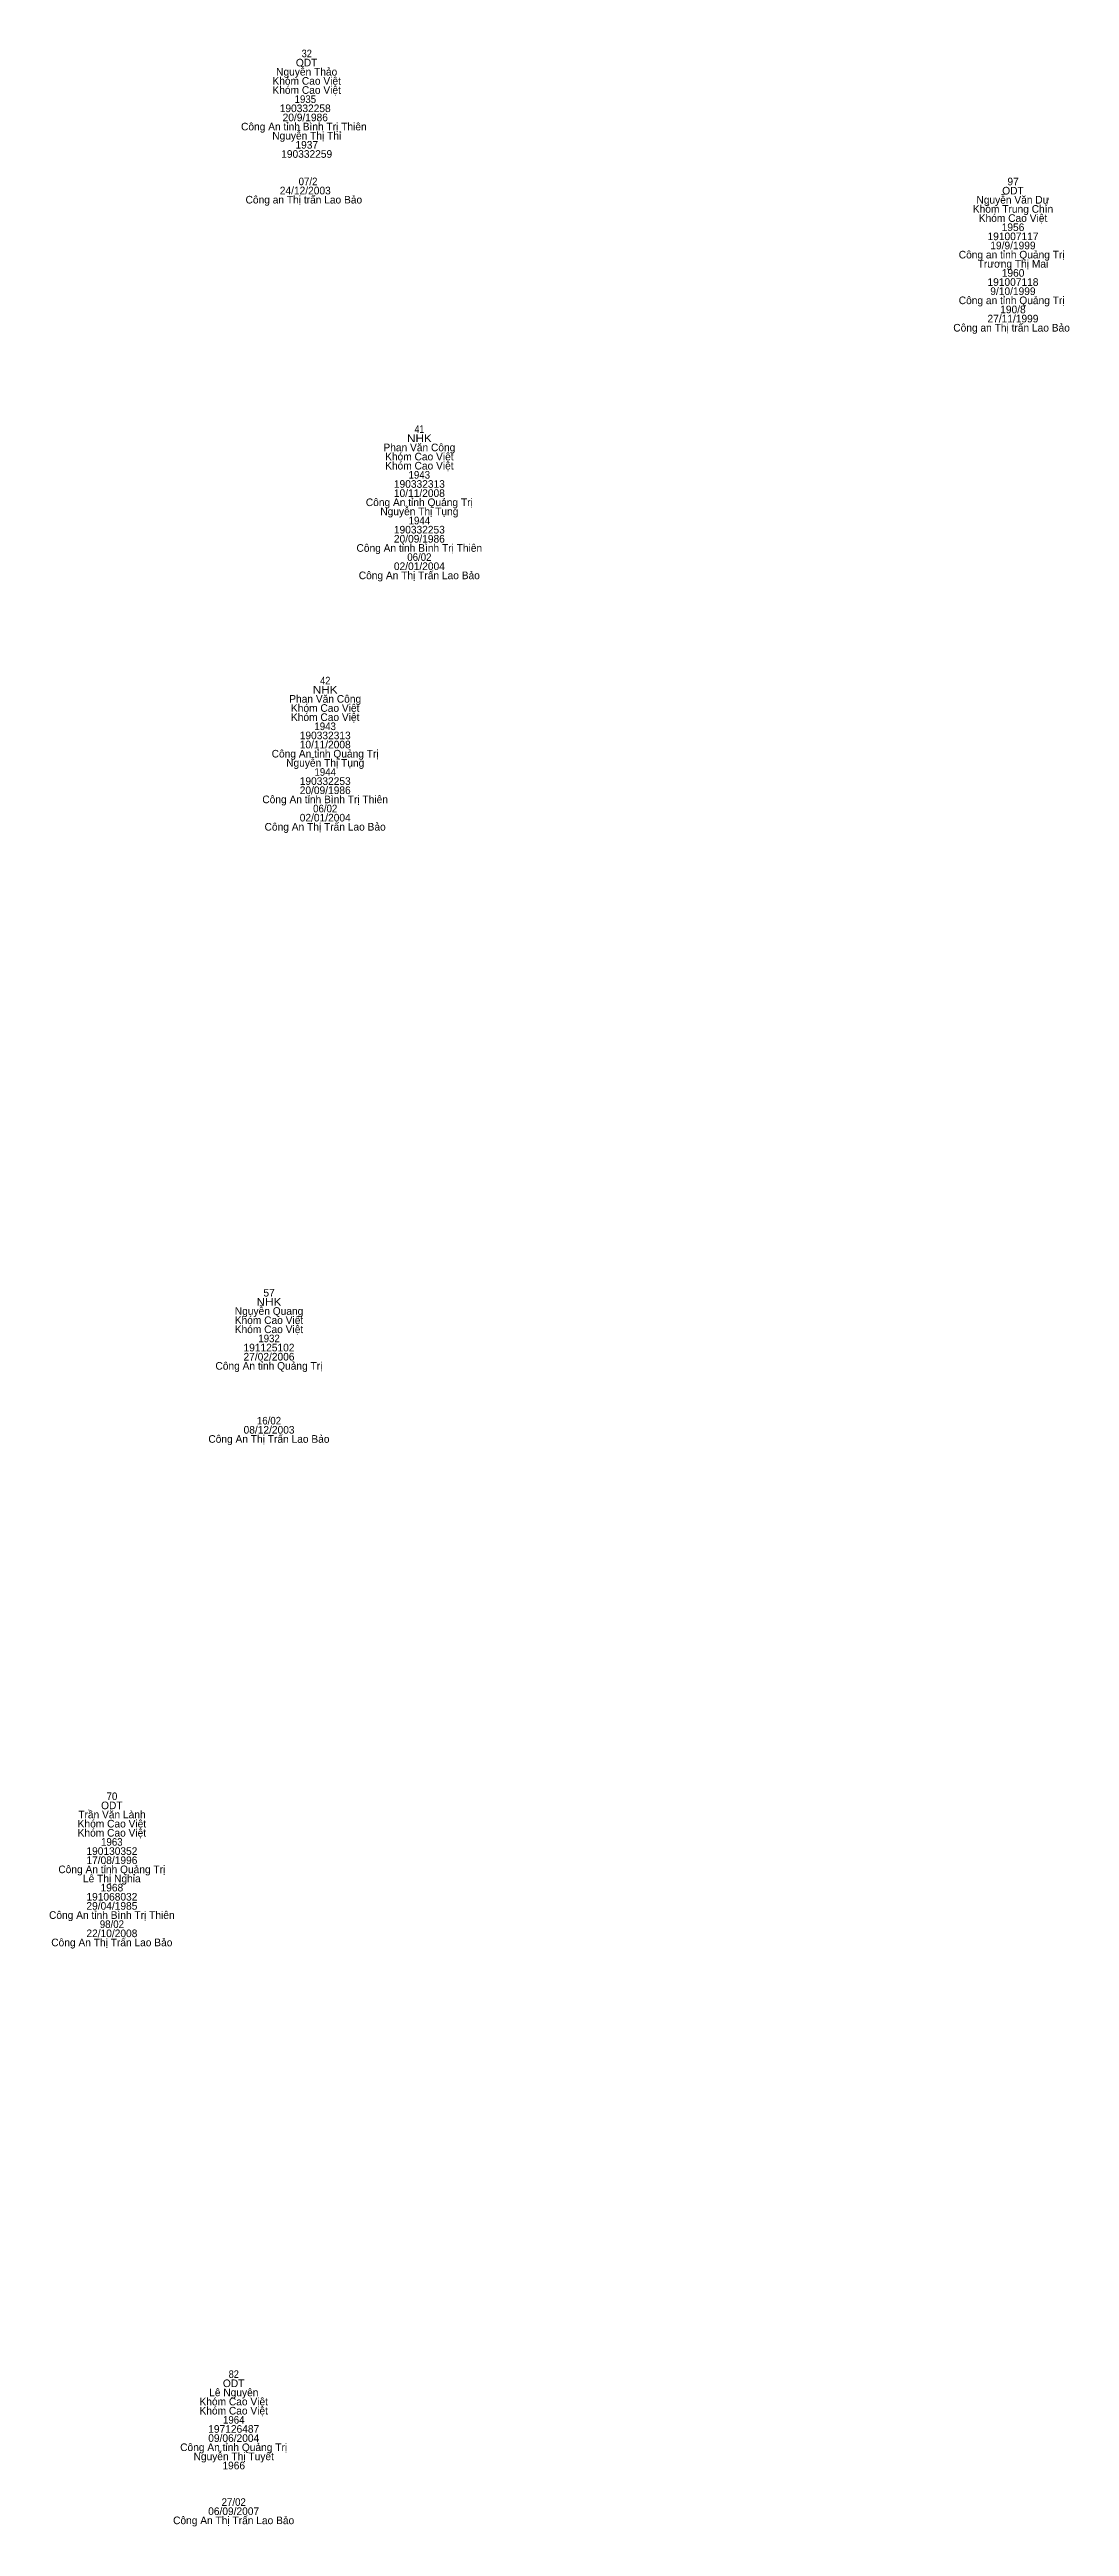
# Model space of a CAD drawing. Header units: metres. Extents: x 535887 to 536548, y 1837332 to 1837987.
# Drawn here: x 536467.3 to 536547.7, y 1837500.5 to 1837695.7 of the extents above; entities that cross this region are included whole.
import ezdxf
from ezdxf.enums import TextEntityAlignment as Align

# ---------------------------------------------------------------- set-up
doc = ezdxf.new("R2010")
doc.units = ezdxf.units.M
doc.header["$LTSCALE"] = 0.24
doc.layers.add('1', color=7, linetype='Continuous')

msp = doc.modelspace()

# ---------------------------------------------------------------- texts
at = {"layer": '1'}
for s, width, p in [('32', 0.9, (536487.565, 1837695.09)), ('1935 ', 0.95, (536487.56, 1837691.49)), (' 07/2', 0.95, (536487.56, 1837685.01)), ('NHK', 1.15, (536496.44, 1837664.77)), ('41', 0.85, (536496.44, 1837665.49)), ('1943', 0.95, (536496.435, 1837661.89)), ('1944', 0.95, (536496.44, 1837658.29)), ('06/02', 0.95, (536496.44, 1837655.41)), ('NHK', 1.15, (536489.02, 1837644.96)), ('42', 0.9, (536489.025, 1837645.68)), ('1943', 0.95, (536489.015, 1837642.08)), ('1944', 0.95, (536489.02, 1837638.48)), ('06/02', 0.95, (536489.02, 1837635.6)), ('NHK', 1.15, (536484.59, 1837596.73)), ('1932', 0.95, (536484.595, 1837593.85)), ('16/02', 0.95, (536484.59, 1837587.37)), ('70', 0.95, (536472.215, 1837557.78)), ('1963', 0.95, (536472.205, 1837554.18)), ('98/02', 0.95, (536472.21, 1837547.7)), ('82', 0.9, (536481.815, 1837512.25)), ('1964', 0.95, (536481.81, 1837508.65)), ('27/02', 0.95, (536481.81, 1837502.17))]:
    msp.add_text(s, height=0.6, dxfattribs=dict(at, width=width)).set_placement(p, align=Align.CENTER)
for s, p in [('Nguyễn Thảo', (536487.56, 1837693.65)), ('ODT', (536487.555, 1837694.37)), ('Khóm Cao Việt', (536487.56, 1837692.93)), ('Khóm Cao Việt', (536487.56, 1837692.21)), ('Công An tỉnh Bình Trị Thiên  ', (536487.56, 1837689.33)), ('190332258 ', (536487.555, 1837690.77)), ('20/9/1986 ', (536487.56, 1837690.05)), ('Nguyễn Thị Thỉ', (536487.565, 1837688.61)), ('1937', (536487.565, 1837687.89)), ('190332259', (536487.56, 1837687.17)), ('Công an Thị trấn Lao Bảo  ', (536487.56, 1837683.57)), ('24/12/2003 ', (536487.56, 1837684.29)), ('Nguyễn Văn Dự', (536543.215, 1837683.56)), ('ODT', (536543.215, 1837684.28)), ('97', (536543.225, 1837685)), ('Khóm Trung Chín', (536543.22, 1837682.84)), ('Khóm Cao Việt', (536543.22, 1837682.12)), ('1956', (536543.22, 1837681.4)), ('191007117', (536543.22, 1837680.68)), ('19/9/1999', (536543.215, 1837679.96)), ('Công an tỉnh Quảng Trị ', (536543.225, 1837679.24)), ('Trương Thị Mai', (536543.215, 1837678.52)), ('1960', (536543.225, 1837677.8)), ('Công an tỉnh Quảng Trị ', (536543.225, 1837675.64)), ('191007118', (536543.215, 1837677.08)), ('9/10/1999', (536543.215, 1837676.36)), ('Công an Thị trấn Lao Bảo ', (536543.22, 1837673.48)), ('27/11/1999', (536543.215, 1837674.2)), ('190/8', (536543.215, 1837674.92)), ('Phan Văn Công', (536496.44, 1837664.05)), ('Khóm Cao Việt', (536496.44, 1837663.33)), ('Khóm Cao Việt', (536496.44, 1837662.61)), ('190332313', (536496.44, 1837661.17)), ('10/11/2008', (536496.44, 1837660.45)), ('Công An tỉnh Quảng Trị', (536496.435, 1837659.73)), ('Nguyễn Thị Tụng', (536496.44, 1837659.01)), ('Công An tỉnh Bình Trị Thiên', (536496.435, 1837656.13)), ('20/09/1986', (536496.44, 1837656.85)), ('190332253', (536496.44, 1837657.57)), ('Công An Thị Trấn Lao Bảo', (536496.435, 1837653.97)), ('02/01/2004', (536496.44, 1837654.69)), ('Phan Văn Công', (536489.02, 1837644.24)), ('Khóm Cao Việt', (536489.02, 1837643.52)), ('Khóm Cao Việt', (536489.02, 1837642.8)), ('190332313', (536489.02, 1837641.36)), ('10/11/2008', (536489.02, 1837640.64)), ('Công An tỉnh Quảng Trị', (536489.015, 1837639.92)), ('Nguyễn Thị Tụng', (536489.02, 1837639.2)), ('20/09/1986', (536489.02, 1837637.04)), ('190332253', (536489.02, 1837637.76)), ('Công An tỉnh Bình Trị Thiên', (536489.015, 1837636.32)), ('02/01/2004', (536489.02, 1837634.88)), ('Công An Thị Trấn Lao Bảo', (536489.015, 1837634.16)), ('57', (536484.595, 1837597.45)), ('Nguyễn Quang', (536484.595, 1837596.01)), ('Khóm Cao Việt', (536484.59, 1837595.29)), ('Khóm Cao Việt', (536484.59, 1837594.57)), ('Công An tỉnh Quảng Trị', (536484.585, 1837591.69)), ('27/02/2006', (536484.59, 1837592.41)), ('191125102', (536484.59, 1837593.13)), ('Công An Thị Trấn Lao Bảo', (536484.585, 1837585.93)), ('08/12/2003', (536484.595, 1837586.65)), ('ODT', (536472.205, 1837557.06)), ('Khóm Cao Việt', (536472.21, 1837555.62)), ('Khóm Cao Việt', (536472.21, 1837554.9)), ('Trần Văn Lành', (536472.215, 1837556.34)), ('190130352', (536472.21, 1837553.46)), ('17/08/1996', (536472.21, 1837552.74)), ('Công An tỉnh Quảng Trị', (536472.205, 1837552.02)), ('Lê Thị Nghỉa', (536472.205, 1837551.3)), ('1968', (536472.21, 1837550.58)), ('29/04/1985', (536472.21, 1837549.14)), ('191068032', (536472.21, 1837549.86)), ('Công An tỉnh Bình Trị Thiên', (536472.205, 1837548.42)), ('22/10/2008', (536472.21, 1837546.98)), ('Công An Thị Trấn Lao Bảo', (536472.205, 1837546.26)), ('Khóm Cao Việt', (536481.81, 1837510.09)), ('Lê Nguyên', (536481.815, 1837510.81)), ('ODT', (536481.805, 1837511.53)), ('Khóm Cao Việt', (536481.81, 1837509.37)), ('197126487', (536481.81, 1837507.93)), ('Công An tỉnh Quảng Trị', (536481.805, 1837506.49)), ('Nguyễn Thị Tuyết', (536481.81, 1837505.77)), ('09/06/2004', (536481.81, 1837507.21)), ('1966', (536481.81, 1837505.05)), ('Công An Thị Trấn Lao Bảo', (536481.805, 1837500.73)), ('06/09/2007', (536481.805, 1837501.45))]:
    msp.add_text(s, height=0.6, dxfattribs=at).set_placement(p, align=Align.CENTER)

doc.saveas('drawing.dxf')
